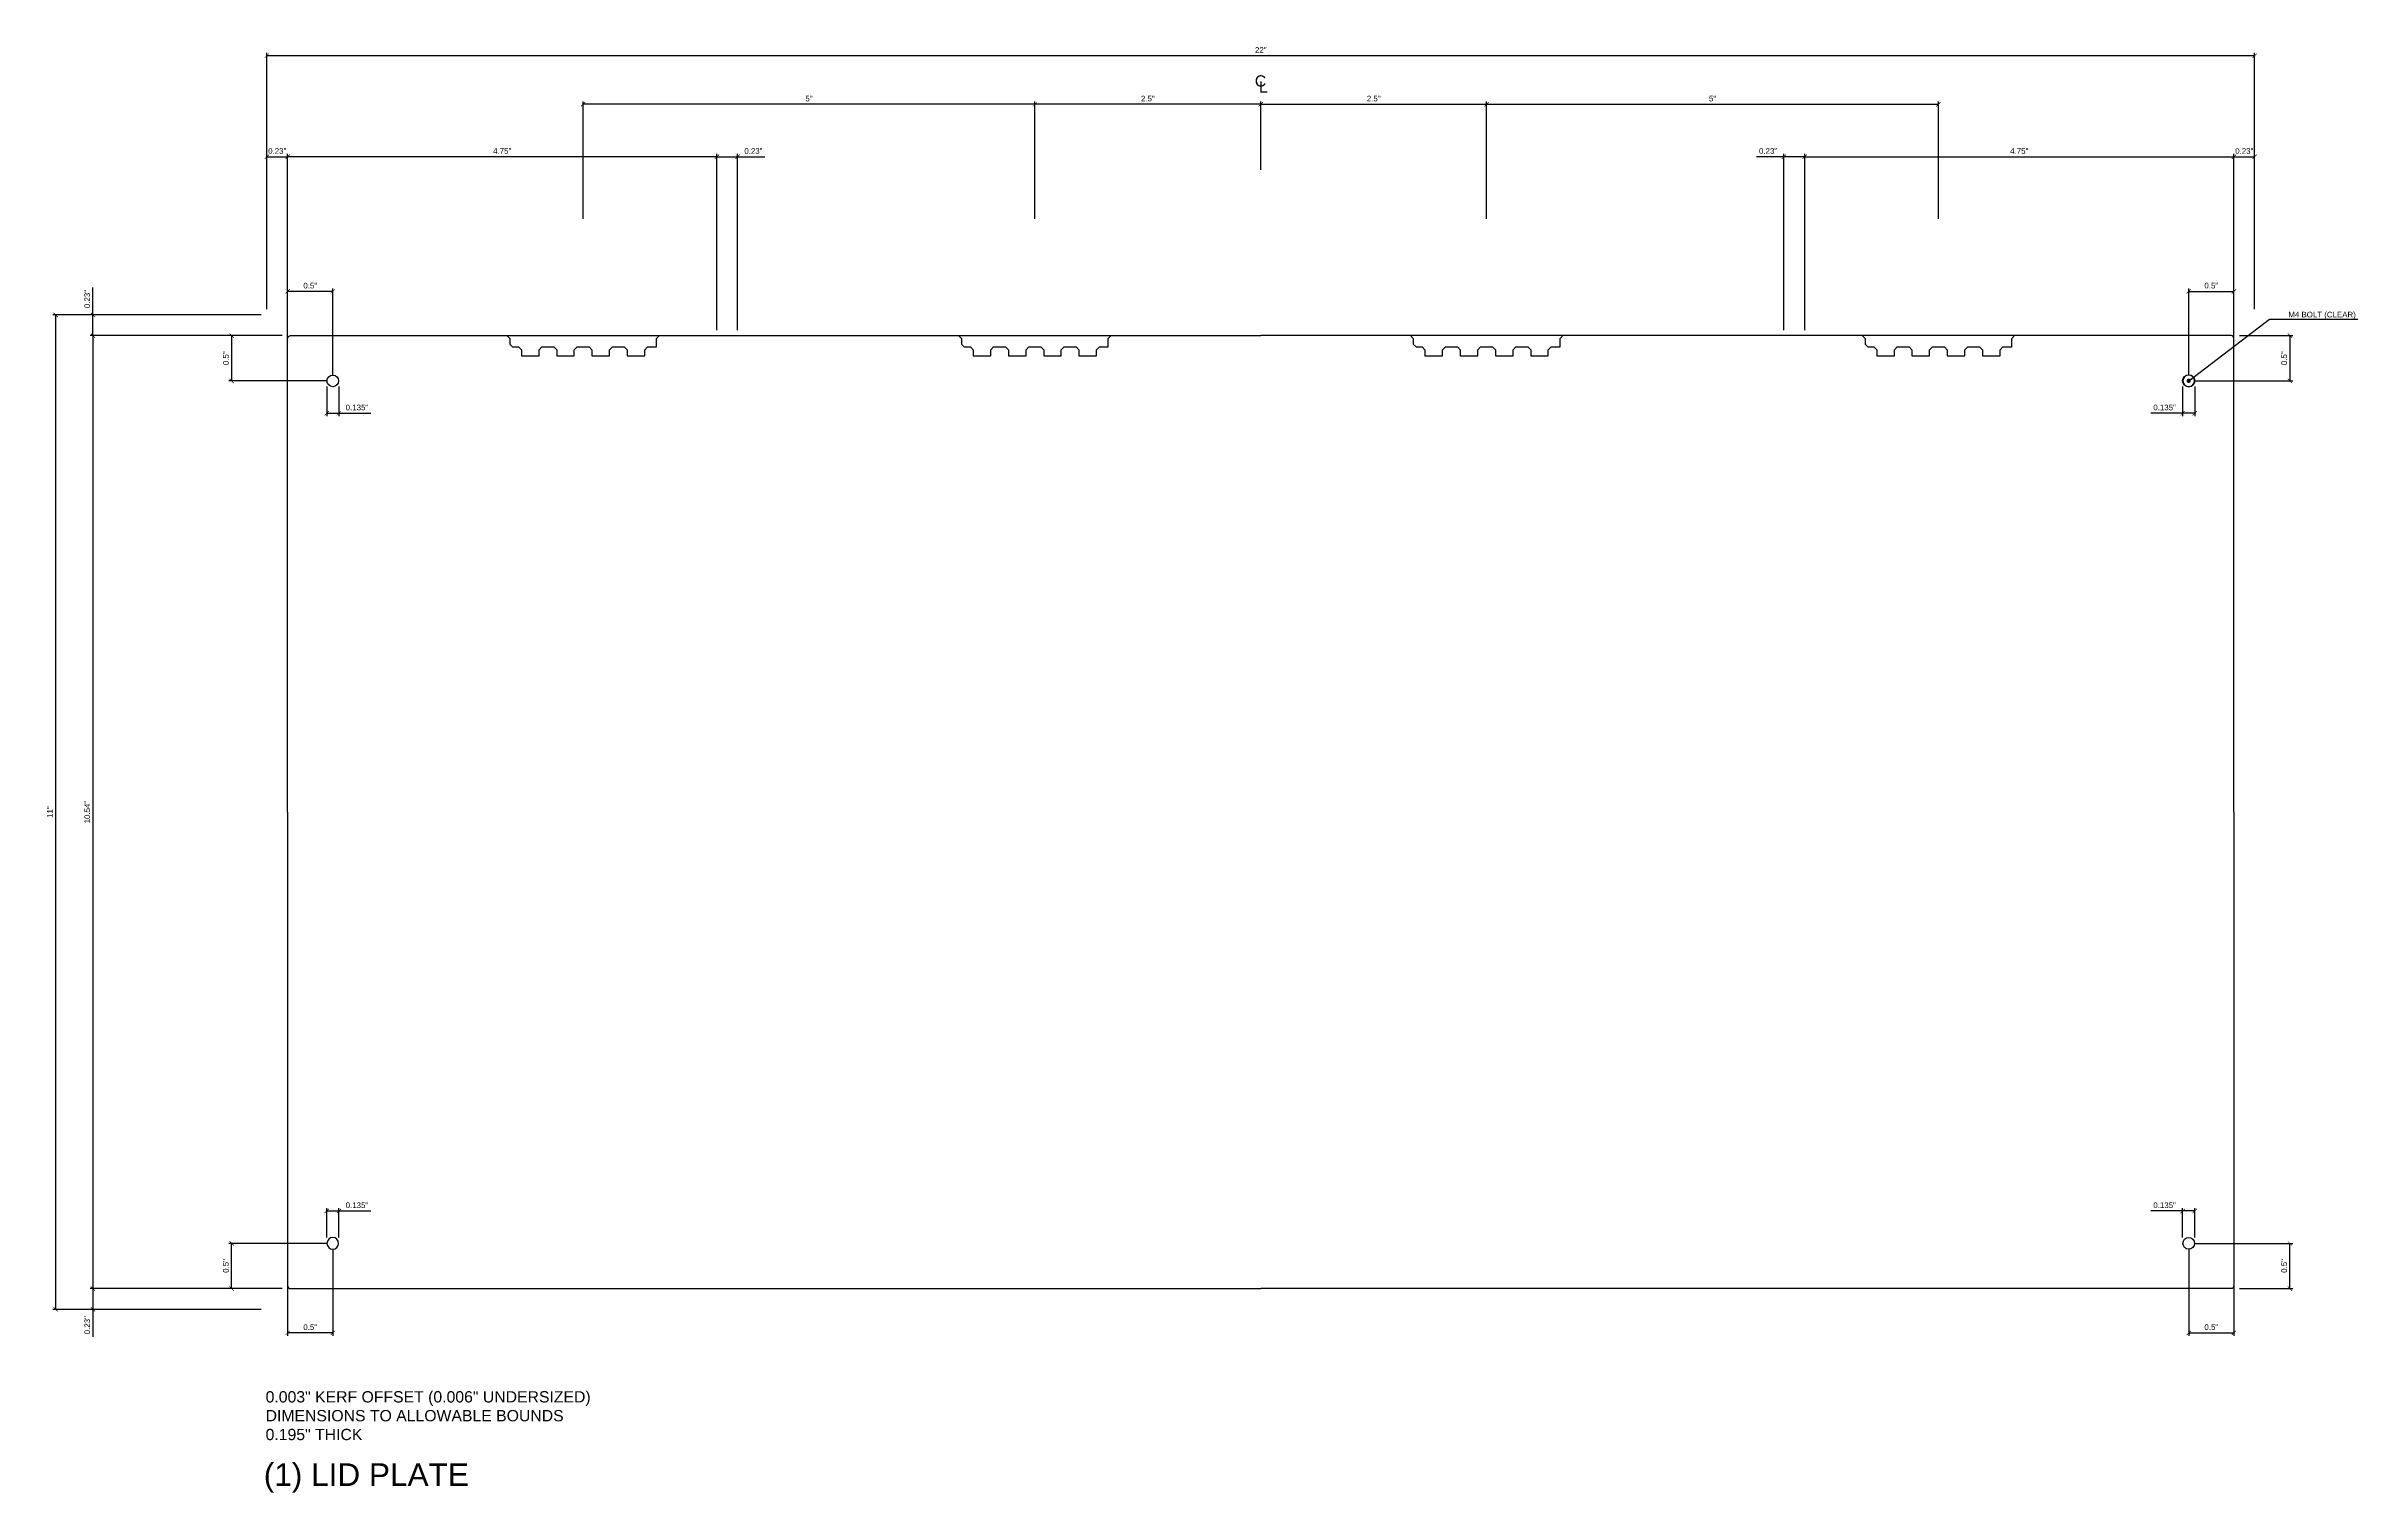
# Model space of a CAD drawing. Header units: inches. Extents: x -309 to 118, y -31 to 166.
# Drawn here: x -1.44 to 24.14, y 70.47 to 86.47 of the extents above; entities that cross this region are included whole.
import ezdxf

# ---------------------------------------------------------------- set-up
doc = ezdxf.new("R2010")
doc.units = ezdxf.units.IN
doc.header["$MEASUREMENT"] = 0
doc.layers.add('ANNO', color=6, linetype='Continuous', lineweight=0)
doc.layers.add('CUT', color=1, linetype='Continuous')
doc.styles.get("Standard").update_dxf_attribs({"font": 'arial.ttf'})
doc.dimstyles.get("Standard").update_dxf_attribs({"dimtxt": 0.0625, "dimasz": 0.046875, "dimexe": 0.03125, "dimexo": 0.0625, "dimgap": 0.03125, "dimtad": 1, "dimdec": 4, "dimdsep": 46, "dimtxsty": 'Standard', "dimblk": 'ARCHTICK', "dimcen": 0.09, "dimadec": 0, "dimazin": 0, "dimtfac": 1, "dimtdec": 4, "dimtofl": 0, "dimtmove": 0, "dimatfit": 3, "dimldrblk": 'DOT', "dimfxl": 1, "dimtolj": 1, "dimtzin": 0, "dimarcsym": 0})

# ---------------------------------------------------------------- blocks, each defined once
blk = doc.blocks.new('TopLid_Quarter')
at = {"layer": 'CUT'}
blk.add_lwpolyline([(-10.77, 0), (-10.77, 5.23875, -0.41421356), (-10.73875, 5.27), (0, 5.27)], format="xyb", dxfattribs=at)
blk.add_circle((-10.27, 4.77), 0.0645, dxfattribs=at)
blk = doc.blocks.new('TopLid')
at = {"layer": 'CUT'}
for points in [[(-8.34375, 5.27), (-8.3125, 5.23875), (-8.3125, 5.17625), (-8.28125, 5.145), (-8.21375, 5.145), (-8.1825, 5.11375), (-8.1825, 5.045), (-7.9875, 5.045), (-7.9875, 5.11375), (-7.95625, 5.145), (-7.82375, 5.145), (-7.7925, 5.11375), (-7.7925, 5.045), (-7.5975, 5.045), (-7.5975, 5.11375), (-7.56625, 5.145), (-7.43375, 5.145), (-7.4025, 5.11375), (-7.4025, 5.045), (-7.2075, 5.045), (-7.2075, 5.11375), (-7.17625, 5.145), (-7.04375, 5.145), (-7.0125, 5.11375), (-7.0125, 5.045), (-6.8175, 5.045), (-6.8175, 5.11375), (-6.78625, 5.145), (-6.6875, 5.145), (-6.6875, 5.23875), (-6.65625, 5.27)], [(-3.34375, 5.27), (-3.3125, 5.23875), (-3.3125, 5.17625), (-3.28125, 5.145), (-3.21375, 5.145), (-3.1825, 5.11375), (-3.1825, 5.045), (-2.9875, 5.045), (-2.9875, 5.11375), (-2.95625, 5.145), (-2.82375, 5.145), (-2.7925, 5.11375), (-2.7925, 5.045), (-2.5975, 5.045), (-2.5975, 5.11375), (-2.56625, 5.145), (-2.43375, 5.145), (-2.4025, 5.11375), (-2.4025, 5.045), (-2.2075, 5.045), (-2.2075, 5.11375), (-2.17625, 5.145), (-2.04375, 5.145), (-2.0125, 5.11375), (-2.0125, 5.045), (-1.8175, 5.045), (-1.8175, 5.11375), (-1.78625, 5.145), (-1.6875, 5.145), (-1.6875, 5.23875), (-1.65625, 5.27)], [(1.65625, 5.27), (1.6875, 5.23875), (1.6875, 5.17625), (1.71875, 5.145), (1.78625, 5.145), (1.8175, 5.11375), (1.8175, 5.045), (2.0125, 5.045), (2.0125, 5.11375), (2.04375, 5.145), (2.17625, 5.145), (2.2075, 5.11375), (2.2075, 5.045), (2.4025, 5.045), (2.4025, 5.11375), (2.43375, 5.145), (2.56625, 5.145), (2.5975, 5.11375), (2.5975, 5.045), (2.7925, 5.045), (2.7925, 5.11375), (2.82375, 5.145), (2.95625, 5.145), (2.9875, 5.11375), (2.9875, 5.045), (3.1825, 5.045), (3.1825, 5.11375), (3.21375, 5.145), (3.3125, 5.145), (3.3125, 5.23875), (3.34375, 5.27)], [(6.65625, 5.27), (6.6875, 5.23875), (6.6875, 5.17625), (6.71875, 5.145), (6.78625, 5.145), (6.8175, 5.11375), (6.8175, 5.045), (7.0125, 5.045), (7.0125, 5.11375), (7.04375, 5.145), (7.17625, 5.145), (7.2075, 5.11375), (7.2075, 5.045), (7.4025, 5.045), (7.4025, 5.11375), (7.43375, 5.145), (7.56625, 5.145), (7.5975, 5.11375), (7.5975, 5.045), (7.7925, 5.045), (7.7925, 5.11375), (7.82375, 5.145), (7.95625, 5.145), (7.9875, 5.11375), (7.9875, 5.045), (8.1825, 5.045), (8.1825, 5.11375), (8.21375, 5.145), (8.3125, 5.145), (8.3125, 5.23875), (8.34375, 5.27)]]:
    blk.add_lwpolyline(points, dxfattribs=at)
blk.add_blockref('TopLid_Quarter', (0, 0))
at = {"xscale": -1}
blk.add_blockref('TopLid_Quarter', (0, 0), dxfattribs=at)
at = {"xscale": -1, "rotation": 180}
blk.add_blockref('TopLid_Quarter', (0, 0), dxfattribs=at)
at = {"rotation": 180}
blk.add_blockref('TopLid_Quarter', (0, 0), dxfattribs=at)
blk = doc.blocks.new('_ArchTick')
at = {"color": 0, "linetype": 'ByBlock', "const_width": 0.15}
blk.add_lwpolyline([(-0.5, -0.5), (0.5, 0.5)], dxfattribs=at)
blk = doc.blocks.new('_Dot')
at = {"color": 0, "linetype": 'ByBlock', "lineweight": -2}
blk.add_line((-0.5, 0), (-1, 0), dxfattribs=at)
at = {"color": 0, "linetype": 'ByBlock', "const_width": 0.5}
blk.add_lwpolyline([(-0.25, 0, 1), (0.25, 0, 1)], format="xyb", close=True, dxfattribs=at)
blk = doc.blocks.new('*D235')
at = {"layer": 'ANNO', "color": 0, "lineweight": -2, "transparency": 16777216}
for p, q in [((22.27, 82.832), (22.27, 83.791)), ((22.27, 83.76), (22.77, 83.76)), ((22.77, 82.832), (22.77, 83.791))]:
    blk.add_line(p, q, dxfattribs=at)
at = {"layer": 'ANNO', "color": 0, "lineweight": -2, "transparency": 16777216, "xscale": 0.046875, "yscale": 0.046875, "zscale": 0.046875, "rotation": 180}
blk.add_blockref('_ArchTick', (22.27, 83.76), dxfattribs=at)
at = {"layer": 'ANNO', "color": 0, "lineweight": -2, "transparency": 16777216, "xscale": 0.046875, "yscale": 0.046875, "zscale": 0.046875}
blk.add_blockref('_ArchTick', (22.77, 83.76), dxfattribs=at)
at = {"layer": 'ANNO', "color": 0, "transparency": 16777216, "insert": (22.52, 83.823), "char_height": 0.0625, "attachment_point": 5}
blk.add_mtext('\\A1;0.5"', dxfattribs=at)
blk = doc.blocks.new('*D234')
at = {"layer": 'ANNO', "color": 0, "lineweight": -2, "transparency": 16777216}
for p, q in [((22.832, 83.27), (23.421, 83.27)), ((23.39, 83.27), (23.39, 82.77)), ((22.332, 82.77), (23.421, 82.77))]:
    blk.add_line(p, q, dxfattribs=at)
at = {"layer": 'ANNO', "color": 0, "lineweight": -2, "transparency": 16777216, "xscale": 0.046875, "yscale": 0.046875, "zscale": 0.046875}
for p, rotation in [((23.39, 83.27), 90), ((23.39, 82.77), 270)]:
    blk.add_blockref('_ArchTick', p, dxfattribs=dict(at, rotation=rotation))
at = {"layer": 'ANNO', "color": 0, "transparency": 16777216, "insert": (23.327, 83.02), "char_height": 0.0625, "attachment_point": 5, "rotation": 90}
blk.add_mtext('\\A1;0.5"', dxfattribs=at)
blk = doc.blocks.new('*D236')
at = {"layer": 'ANNO', "color": 0, "lineweight": -2, "transparency": 16777216}
for p, q in [((22.202, 82.707), (22.202, 82.381)), ((22.337, 82.707), (22.337, 82.381)), ((22.202, 82.412), (21.851, 82.412)), ((22.337, 82.412), (22.202, 82.412))]:
    blk.add_line(p, q, dxfattribs=at)
at = {"layer": 'ANNO', "color": 0, "lineweight": -2, "transparency": 16777216, "xscale": 0.046875, "yscale": 0.046875, "zscale": 0.046875, "rotation": 180}
blk.add_blockref('_ArchTick', (22.202, 82.412), dxfattribs=at)
at = {"layer": 'ANNO', "color": 0, "lineweight": -2, "transparency": 16777216, "xscale": 0.046875, "yscale": 0.046875, "zscale": 0.046875}
blk.add_blockref('_ArchTick', (22.337, 82.412), dxfattribs=at)
at = {"layer": 'ANNO', "color": 0, "transparency": 16777216, "insert": (22.003, 82.475), "char_height": 0.0625, "attachment_point": 5}
blk.add_mtext('\\A1;0.135"', dxfattribs=at)
blk = doc.blocks.new('*D237')
at = {"layer": 'ANNO', "color": 0, "lineweight": -2, "transparency": 16777216}
for p, q in [((1.23, 82.832), (1.23, 83.791)), ((1.73, 83.76), (1.23, 83.76)), ((1.73, 82.832), (1.73, 83.791))]:
    blk.add_line(p, q, dxfattribs=at)
at = {"layer": 'ANNO', "color": 0, "lineweight": -2, "transparency": 16777216, "xscale": 0.046875, "yscale": 0.046875, "zscale": 0.046875, "rotation": 180}
blk.add_blockref('_ArchTick', (1.23, 83.76), dxfattribs=at)
at = {"layer": 'ANNO', "color": 0, "lineweight": -2, "transparency": 16777216, "xscale": 0.046875, "yscale": 0.046875, "zscale": 0.046875}
blk.add_blockref('_ArchTick', (1.73, 83.76), dxfattribs=at)
at = {"layer": 'ANNO', "color": 0, "transparency": 16777216, "insert": (1.48, 83.823), "char_height": 0.0625, "attachment_point": 5}
blk.add_mtext('\\A1;0.5"', dxfattribs=at)
blk = doc.blocks.new('*D238')
at = {"layer": 'ANNO', "color": 0, "lineweight": -2, "transparency": 16777216}
for p, q in [((1.168, 83.27), (0.579, 83.27)), ((0.61, 83.27), (0.61, 82.77)), ((1.668, 82.77), (0.579, 82.77))]:
    blk.add_line(p, q, dxfattribs=at)
at = {"layer": 'ANNO', "color": 0, "lineweight": -2, "transparency": 16777216, "xscale": 0.046875, "yscale": 0.046875, "zscale": 0.046875}
for p, rotation in [((0.61, 83.27), 90), ((0.61, 82.77), 270)]:
    blk.add_blockref('_ArchTick', p, dxfattribs=dict(at, rotation=rotation))
at = {"layer": 'ANNO', "color": 0, "transparency": 16777216, "insert": (0.547, 83.02), "char_height": 0.0625, "attachment_point": 5, "rotation": 90}
blk.add_mtext('\\A1;0.5"', dxfattribs=at)
blk = doc.blocks.new('*D239')
at = {"layer": 'ANNO', "color": 0, "lineweight": -2, "transparency": 16777216}
for p, q in [((1.663, 82.707), (1.663, 82.381)), ((1.798, 82.707), (1.798, 82.381)), ((1.663, 82.412), (1.798, 82.412)), ((1.798, 82.412), (2.149, 82.412))]:
    blk.add_line(p, q, dxfattribs=at)
at = {"layer": 'ANNO', "color": 0, "lineweight": -2, "transparency": 16777216, "xscale": 0.046875, "yscale": 0.046875, "zscale": 0.046875, "rotation": 180}
blk.add_blockref('_ArchTick', (1.663, 82.412), dxfattribs=at)
at = {"layer": 'ANNO', "color": 0, "lineweight": -2, "transparency": 16777216, "xscale": 0.046875, "yscale": 0.046875, "zscale": 0.046875}
blk.add_blockref('_ArchTick', (1.798, 82.412), dxfattribs=at)
at = {"layer": 'ANNO', "color": 0, "transparency": 16777216, "insert": (1.997, 82.475), "char_height": 0.0625, "attachment_point": 5}
blk.add_mtext('\\A1;0.135"', dxfattribs=at)
blk = doc.blocks.new('*D240')
at = {"layer": 'ANNO', "color": 0, "lineweight": -2, "transparency": 16777216}
for p, q in [((22.27, 73.168), (22.27, 72.209)), ((22.77, 73.168), (22.77, 72.209)), ((22.27, 72.24), (22.77, 72.24))]:
    blk.add_line(p, q, dxfattribs=at)
at = {"layer": 'ANNO', "color": 0, "lineweight": -2, "transparency": 16777216, "xscale": 0.046875, "yscale": 0.046875, "zscale": 0.046875, "rotation": 180}
blk.add_blockref('_ArchTick', (22.27, 72.24), dxfattribs=at)
at = {"layer": 'ANNO', "color": 0, "lineweight": -2, "transparency": 16777216, "xscale": 0.046875, "yscale": 0.046875, "zscale": 0.046875}
blk.add_blockref('_ArchTick', (22.77, 72.24), dxfattribs=at)
at = {"layer": 'ANNO', "color": 0, "transparency": 16777216, "insert": (22.52, 72.303), "char_height": 0.0625, "attachment_point": 5}
blk.add_mtext('\\A1;0.5"', dxfattribs=at)
blk = doc.blocks.new('*D241')
at = {"layer": 'ANNO', "color": 0, "lineweight": -2, "transparency": 16777216}
for p, q in [((22.332, 73.23), (23.421, 73.23)), ((23.39, 72.73), (23.39, 73.23)), ((22.832, 72.73), (23.421, 72.73))]:
    blk.add_line(p, q, dxfattribs=at)
at = {"layer": 'ANNO', "color": 0, "lineweight": -2, "transparency": 16777216, "xscale": 0.046875, "yscale": 0.046875, "zscale": 0.046875}
for p, rotation in [((23.39, 73.23), 90), ((23.39, 72.73), 270)]:
    blk.add_blockref('_ArchTick', p, dxfattribs=dict(at, rotation=rotation))
at = {"layer": 'ANNO', "color": 0, "transparency": 16777216, "insert": (23.327, 72.98), "char_height": 0.0625, "attachment_point": 5, "rotation": 90}
blk.add_mtext('\\A1;0.5"', dxfattribs=at)
blk = doc.blocks.new('*D242')
at = {"layer": 'ANNO', "color": 0, "lineweight": -2, "transparency": 16777216}
for p, q in [((22.202, 73.588), (21.851, 73.588)), ((22.202, 73.293), (22.202, 73.619)), ((22.337, 73.588), (22.202, 73.588)), ((22.337, 73.293), (22.337, 73.619))]:
    blk.add_line(p, q, dxfattribs=at)
at = {"layer": 'ANNO', "color": 0, "lineweight": -2, "transparency": 16777216, "xscale": 0.046875, "yscale": 0.046875, "zscale": 0.046875, "rotation": 180}
blk.add_blockref('_ArchTick', (22.202, 73.588), dxfattribs=at)
at = {"layer": 'ANNO', "color": 0, "lineweight": -2, "transparency": 16777216, "xscale": 0.046875, "yscale": 0.046875, "zscale": 0.046875}
blk.add_blockref('_ArchTick', (22.337, 73.588), dxfattribs=at)
at = {"layer": 'ANNO', "color": 0, "transparency": 16777216, "insert": (22.003, 73.651), "char_height": 0.0625, "attachment_point": 5}
blk.add_mtext('\\A1;0.135"', dxfattribs=at)
blk = doc.blocks.new('*D243')
at = {"layer": 'ANNO', "color": 0, "lineweight": -2, "transparency": 16777216}
for p, q in [((1.23, 73.168), (1.23, 72.209)), ((1.73, 73.168), (1.73, 72.209)), ((1.73, 72.24), (1.23, 72.24))]:
    blk.add_line(p, q, dxfattribs=at)
at = {"layer": 'ANNO', "color": 0, "lineweight": -2, "transparency": 16777216, "xscale": 0.046875, "yscale": 0.046875, "zscale": 0.046875, "rotation": 180}
blk.add_blockref('_ArchTick', (1.23, 72.24), dxfattribs=at)
at = {"layer": 'ANNO', "color": 0, "lineweight": -2, "transparency": 16777216, "xscale": 0.046875, "yscale": 0.046875, "zscale": 0.046875}
blk.add_blockref('_ArchTick', (1.73, 72.24), dxfattribs=at)
at = {"layer": 'ANNO', "color": 0, "transparency": 16777216, "insert": (1.48, 72.303), "char_height": 0.0625, "attachment_point": 5}
blk.add_mtext('\\A1;0.5"', dxfattribs=at)
blk = doc.blocks.new('*D244')
at = {"layer": 'ANNO', "color": 0, "lineweight": -2, "transparency": 16777216}
for p, q in [((1.668, 73.23), (0.579, 73.23)), ((0.61, 72.73), (0.61, 73.23)), ((1.168, 72.73), (0.579, 72.73))]:
    blk.add_line(p, q, dxfattribs=at)
at = {"layer": 'ANNO', "color": 0, "lineweight": -2, "transparency": 16777216, "xscale": 0.046875, "yscale": 0.046875, "zscale": 0.046875}
for p, rotation in [((0.61, 73.23), 90), ((0.61, 72.73), 270)]:
    blk.add_blockref('_ArchTick', p, dxfattribs=dict(at, rotation=rotation))
at = {"layer": 'ANNO', "color": 0, "transparency": 16777216, "insert": (0.547, 72.98), "char_height": 0.0625, "attachment_point": 5, "rotation": 90}
blk.add_mtext('\\A1;0.5"', dxfattribs=at)
blk = doc.blocks.new('*D245')
at = {"layer": 'ANNO', "color": 0, "lineweight": -2, "transparency": 16777216}
for p, q in [((1.663, 73.293), (1.663, 73.619)), ((1.663, 73.588), (1.798, 73.588)), ((1.798, 73.293), (1.798, 73.619)), ((1.798, 73.588), (2.149, 73.588))]:
    blk.add_line(p, q, dxfattribs=at)
at = {"layer": 'ANNO', "color": 0, "lineweight": -2, "transparency": 16777216, "xscale": 0.046875, "yscale": 0.046875, "zscale": 0.046875, "rotation": 180}
blk.add_blockref('_ArchTick', (1.663, 73.588), dxfattribs=at)
at = {"layer": 'ANNO', "color": 0, "lineweight": -2, "transparency": 16777216, "xscale": 0.046875, "yscale": 0.046875, "zscale": 0.046875}
blk.add_blockref('_ArchTick', (1.798, 73.588), dxfattribs=at)
at = {"layer": 'ANNO', "color": 0, "transparency": 16777216, "insert": (1.997, 73.651), "char_height": 0.0625, "attachment_point": 5}
blk.add_mtext('\\A1;0.135"', dxfattribs=at)
blk = doc.blocks.new('CL')
at = {"layer": 'ANNO', "char_height": 0.125, "attachment_point": 5, "rotation": 90}
for s, insert in [('C', (0.152, -0.003)), ('L', (0.219, 0.029))]:
    blk.add_mtext_dynamic_manual_height_columns(s, width=0.125, gutter_width=1, heights=[0], dxfattribs=dict(at, insert=insert))
blk = doc.blocks.new('*D260')
at = {"layer": 'ANNO', "color": 0, "lineweight": -2, "transparency": 16777216}
for p, q in [((1, 83.562), (1, 86.398)), ((1, 86.367), (23, 86.367)), ((23, 83.562), (23, 86.398))]:
    blk.add_line(p, q, dxfattribs=at)
at = {"layer": 'ANNO', "color": 0, "lineweight": -2, "transparency": 16777216, "xscale": 0.046875, "yscale": 0.046875, "zscale": 0.046875, "rotation": 180}
blk.add_blockref('_ArchTick', (1, 86.367), dxfattribs=at)
at = {"layer": 'ANNO', "color": 0, "lineweight": -2, "transparency": 16777216, "xscale": 0.046875, "yscale": 0.046875, "zscale": 0.046875}
blk.add_blockref('_ArchTick', (23, 86.367), dxfattribs=at)
at = {"layer": 'ANNO', "color": 0, "transparency": 16777216, "insert": (12, 86.43), "char_height": 0.0625, "attachment_point": 5}
blk.add_mtext('\\A1;22"', dxfattribs=at)
blk = doc.blocks.new('*D261')
at = {"layer": 'ANNO', "color": 0, "lineweight": -2, "transparency": 16777216}
for p, q in [((1, 83.562), (1, 85.28)), ((1, 85.249), (1.23, 85.249)), ((1.23, 83.332), (1.23, 85.28))]:
    blk.add_line(p, q, dxfattribs=at)
at = {"layer": 'ANNO', "color": 0, "lineweight": -2, "transparency": 16777216, "xscale": 0.046875, "yscale": 0.046875, "zscale": 0.046875, "rotation": 180}
blk.add_blockref('_ArchTick', (1, 85.249), dxfattribs=at)
at = {"layer": 'ANNO', "color": 0, "lineweight": -2, "transparency": 16777216, "xscale": 0.046875, "yscale": 0.046875, "zscale": 0.046875}
blk.add_blockref('_ArchTick', (1.23, 85.249), dxfattribs=at)
at = {"layer": 'ANNO', "color": 0, "transparency": 16777216, "insert": (1.115, 85.312), "char_height": 0.0625, "attachment_point": 5}
blk.add_mtext('\\A1;0.23"', dxfattribs=at)
blk = doc.blocks.new('*D254')
at = {"layer": 'ANNO', "color": 0, "lineweight": -2, "transparency": 16777216}
for p, q in [((22.77, 83.332), (22.77, 85.28)), ((22.77, 85.249), (23, 85.249)), ((23, 83.562), (23, 85.28))]:
    blk.add_line(p, q, dxfattribs=at)
at = {"layer": 'ANNO', "color": 0, "lineweight": -2, "transparency": 16777216, "xscale": 0.046875, "yscale": 0.046875, "zscale": 0.046875, "rotation": 180}
blk.add_blockref('_ArchTick', (22.77, 85.249), dxfattribs=at)
at = {"layer": 'ANNO', "color": 0, "lineweight": -2, "transparency": 16777216, "xscale": 0.046875, "yscale": 0.046875, "zscale": 0.046875}
blk.add_blockref('_ArchTick', (23, 85.249), dxfattribs=at)
at = {"layer": 'ANNO', "color": 0, "transparency": 16777216, "insert": (22.885, 85.312), "char_height": 0.0625, "attachment_point": 5}
blk.add_mtext('\\A1;0.23"', dxfattribs=at)
blk = doc.blocks.new('*D257')
at = {"layer": 'ANNO', "color": 0, "lineweight": -2, "transparency": 16777216}
for p, q in [((9.5, 84.562), (9.5, 85.86)), ((12, 85.829), (9.5, 85.829)), ((12, 85.105), (12, 85.86))]:
    blk.add_line(p, q, dxfattribs=at)
at = {"layer": 'ANNO', "color": 0, "lineweight": -2, "transparency": 16777216, "xscale": 0.046875, "yscale": 0.046875, "zscale": 0.046875, "rotation": 180}
blk.add_blockref('_ArchTick', (9.5, 85.829), dxfattribs=at)
at = {"layer": 'ANNO', "color": 0, "lineweight": -2, "transparency": 16777216, "xscale": 0.046875, "yscale": 0.046875, "zscale": 0.046875}
blk.add_blockref('_ArchTick', (12, 85.829), dxfattribs=at)
at = {"layer": 'ANNO', "color": 0, "transparency": 16777216, "insert": (10.75, 85.892), "char_height": 0.0625, "attachment_point": 5}
blk.add_mtext('\\A1;2.5"', dxfattribs=at)
blk = doc.blocks.new('*D258')
at = {"layer": 'ANNO', "color": 0, "lineweight": -2, "transparency": 16777216}
for p, q in [((4.5, 84.562), (4.5, 85.86)), ((9.5, 85.829), (4.5, 85.829)), ((9.5, 84.562), (9.5, 85.86))]:
    blk.add_line(p, q, dxfattribs=at)
at = {"layer": 'ANNO', "color": 0, "lineweight": -2, "transparency": 16777216, "xscale": 0.046875, "yscale": 0.046875, "zscale": 0.046875, "rotation": 180}
blk.add_blockref('_ArchTick', (4.5, 85.829), dxfattribs=at)
at = {"layer": 'ANNO', "color": 0, "lineweight": -2, "transparency": 16777216, "xscale": 0.046875, "yscale": 0.046875, "zscale": 0.046875}
blk.add_blockref('_ArchTick', (9.5, 85.829), dxfattribs=at)
at = {"layer": 'ANNO', "color": 0, "transparency": 16777216, "insert": (7, 85.892), "char_height": 0.0625, "attachment_point": 5}
blk.add_mtext('\\A1;5"', dxfattribs=at)
blk = doc.blocks.new('*D249')
at = {"layer": 'ANNO', "color": 0, "lineweight": -2, "transparency": 16777216}
for p, q in [((12, 85.105), (12, 85.86)), ((12, 85.829), (14.5, 85.829)), ((14.5, 84.562), (14.5, 85.86))]:
    blk.add_line(p, q, dxfattribs=at)
at = {"layer": 'ANNO', "color": 0, "lineweight": -2, "transparency": 16777216, "xscale": 0.046875, "yscale": 0.046875, "zscale": 0.046875, "rotation": 180}
blk.add_blockref('_ArchTick', (12, 85.829), dxfattribs=at)
at = {"layer": 'ANNO', "color": 0, "lineweight": -2, "transparency": 16777216, "xscale": 0.046875, "yscale": 0.046875, "zscale": 0.046875}
blk.add_blockref('_ArchTick', (14.5, 85.829), dxfattribs=at)
at = {"layer": 'ANNO', "color": 0, "transparency": 16777216, "insert": (13.25, 85.892), "char_height": 0.0625, "attachment_point": 5}
blk.add_mtext('\\A1;2.5"', dxfattribs=at)
blk = doc.blocks.new('*D250')
at = {"layer": 'ANNO', "color": 0, "lineweight": -2, "transparency": 16777216}
for p, q in [((14.5, 84.562), (14.5, 85.86)), ((14.5, 85.829), (19.5, 85.829)), ((19.5, 84.562), (19.5, 85.86))]:
    blk.add_line(p, q, dxfattribs=at)
at = {"layer": 'ANNO', "color": 0, "lineweight": -2, "transparency": 16777216, "xscale": 0.046875, "yscale": 0.046875, "zscale": 0.046875, "rotation": 180}
blk.add_blockref('_ArchTick', (14.5, 85.829), dxfattribs=at)
at = {"layer": 'ANNO', "color": 0, "lineweight": -2, "transparency": 16777216, "xscale": 0.046875, "yscale": 0.046875, "zscale": 0.046875}
blk.add_blockref('_ArchTick', (19.5, 85.829), dxfattribs=at)
at = {"layer": 'ANNO', "color": 0, "transparency": 16777216, "insert": (17, 85.892), "char_height": 0.0625, "attachment_point": 5}
blk.add_mtext('\\A1;5"', dxfattribs=at)
blk = doc.blocks.new('*D259')
at = {"layer": 'ANNO', "color": 0, "lineweight": -2, "transparency": 16777216}
for p, q in [((5.98, 83.332), (5.98, 85.28)), ((5.98, 85.249), (6.21, 85.249)), ((6.21, 83.332), (6.21, 85.28)), ((6.21, 85.249), (6.513, 85.249))]:
    blk.add_line(p, q, dxfattribs=at)
at = {"layer": 'ANNO', "color": 0, "lineweight": -2, "transparency": 16777216, "xscale": 0.046875, "yscale": 0.046875, "zscale": 0.046875, "rotation": 180}
blk.add_blockref('_ArchTick', (5.98, 85.249), dxfattribs=at)
at = {"layer": 'ANNO', "color": 0, "lineweight": -2, "transparency": 16777216, "xscale": 0.046875, "yscale": 0.046875, "zscale": 0.046875}
blk.add_blockref('_ArchTick', (6.21, 85.249), dxfattribs=at)
at = {"layer": 'ANNO', "color": 0, "transparency": 16777216, "insert": (6.385, 85.312), "char_height": 0.0625, "attachment_point": 5}
blk.add_mtext('\\A1;0.23"', dxfattribs=at)
blk = doc.blocks.new('*D251')
at = {"layer": 'ANNO', "color": 0, "lineweight": -2, "transparency": 16777216}
for p, q in [((1.23, 83.332), (1.23, 85.28)), ((5.98, 85.249), (1.23, 85.249)), ((5.98, 83.332), (5.98, 85.28))]:
    blk.add_line(p, q, dxfattribs=at)
at = {"layer": 'ANNO', "color": 0, "lineweight": -2, "transparency": 16777216, "xscale": 0.046875, "yscale": 0.046875, "zscale": 0.046875, "rotation": 180}
blk.add_blockref('_ArchTick', (1.23, 85.249), dxfattribs=at)
at = {"layer": 'ANNO', "color": 0, "lineweight": -2, "transparency": 16777216, "xscale": 0.046875, "yscale": 0.046875, "zscale": 0.046875}
blk.add_blockref('_ArchTick', (5.98, 85.249), dxfattribs=at)
at = {"layer": 'ANNO', "color": 0, "transparency": 16777216, "insert": (3.605, 85.312), "char_height": 0.0625, "attachment_point": 5}
blk.add_mtext('\\A1;4.75"', dxfattribs=at)
blk = doc.blocks.new('*D252')
at = {"layer": 'ANNO', "color": 0, "lineweight": -2, "transparency": 16777216}
for p, q in [((17.79, 85.249), (17.487, 85.249)), ((17.79, 83.332), (17.79, 85.28)), ((18.02, 85.249), (17.79, 85.249)), ((18.02, 83.332), (18.02, 85.28))]:
    blk.add_line(p, q, dxfattribs=at)
at = {"layer": 'ANNO', "color": 0, "lineweight": -2, "transparency": 16777216, "xscale": 0.046875, "yscale": 0.046875, "zscale": 0.046875, "rotation": 180}
blk.add_blockref('_ArchTick', (17.79, 85.249), dxfattribs=at)
at = {"layer": 'ANNO', "color": 0, "lineweight": -2, "transparency": 16777216, "xscale": 0.046875, "yscale": 0.046875, "zscale": 0.046875}
blk.add_blockref('_ArchTick', (18.02, 85.249), dxfattribs=at)
at = {"layer": 'ANNO', "color": 0, "transparency": 16777216, "insert": (17.615, 85.312), "char_height": 0.0625, "attachment_point": 5}
blk.add_mtext('\\A1;0.23"', dxfattribs=at)
blk = doc.blocks.new('*D253')
at = {"layer": 'ANNO', "color": 0, "lineweight": -2, "transparency": 16777216}
for p, q in [((18.02, 83.332), (18.02, 85.28)), ((18.02, 85.249), (22.77, 85.249)), ((22.77, 83.332), (22.77, 85.28))]:
    blk.add_line(p, q, dxfattribs=at)
at = {"layer": 'ANNO', "color": 0, "lineweight": -2, "transparency": 16777216, "xscale": 0.046875, "yscale": 0.046875, "zscale": 0.046875, "rotation": 180}
blk.add_blockref('_ArchTick', (18.02, 85.249), dxfattribs=at)
at = {"layer": 'ANNO', "color": 0, "lineweight": -2, "transparency": 16777216, "xscale": 0.046875, "yscale": 0.046875, "zscale": 0.046875}
blk.add_blockref('_ArchTick', (22.77, 85.249), dxfattribs=at)
at = {"layer": 'ANNO', "color": 0, "transparency": 16777216, "insert": (20.395, 85.312), "char_height": 0.0625, "attachment_point": 5}
blk.add_mtext('\\A1;4.75"', dxfattribs=at)
blk = doc.blocks.new('*D255')
at = {"layer": 'ANNO', "color": 0, "lineweight": -2, "transparency": 16777216}
for p, q in [((1.168, 83.27), (-0.957, 83.27)), ((-0.925, 83.27), (-0.925, 72.73)), ((1.168, 72.73), (-0.957, 72.73))]:
    blk.add_line(p, q, dxfattribs=at)
at = {"layer": 'ANNO', "color": 0, "lineweight": -2, "transparency": 16777216, "xscale": 0.046875, "yscale": 0.046875, "zscale": 0.046875}
for p, rotation in [((-0.925, 83.27), 90), ((-0.925, 72.73), 270)]:
    blk.add_blockref('_ArchTick', p, dxfattribs=dict(at, rotation=rotation))
at = {"layer": 'ANNO', "color": 0, "transparency": 16777216, "insert": (-0.988, 78), "char_height": 0.0625, "attachment_point": 5, "rotation": 90}
blk.add_mtext('\\A1;10.54"', dxfattribs=at)
blk = doc.blocks.new('*D247')
at = {"layer": 'ANNO', "color": 0, "lineweight": -2, "transparency": 16777216}
for p, q in [((-0.925, 83.5), (-0.925, 83.803)), ((0.938, 83.5), (-0.957, 83.5)), ((-0.925, 83.27), (-0.925, 83.5)), ((1.168, 83.27), (-0.957, 83.27))]:
    blk.add_line(p, q, dxfattribs=at)
at = {"layer": 'ANNO', "color": 0, "lineweight": -2, "transparency": 16777216, "xscale": 0.046875, "yscale": 0.046875, "zscale": 0.046875}
for p, rotation in [((-0.925, 83.5), 90), ((-0.925, 83.27), 270)]:
    blk.add_blockref('_ArchTick', p, dxfattribs=dict(at, rotation=rotation))
at = {"layer": 'ANNO', "color": 0, "transparency": 16777216, "insert": (-0.988, 83.675), "char_height": 0.0625, "attachment_point": 5, "rotation": 90}
blk.add_mtext('\\A1;0.23"', dxfattribs=at)
blk = doc.blocks.new('*D256')
at = {"layer": 'ANNO', "color": 0, "lineweight": -2, "transparency": 16777216}
for p, q in [((0.938, 83.5), (-1.369, 83.5)), ((-1.338, 83.5), (-1.338, 72.5)), ((0.938, 72.5), (-1.369, 72.5))]:
    blk.add_line(p, q, dxfattribs=at)
at = {"layer": 'ANNO', "color": 0, "lineweight": -2, "transparency": 16777216, "xscale": 0.046875, "yscale": 0.046875, "zscale": 0.046875}
for p, rotation in [((-1.338, 83.5), 90), ((-1.338, 72.5), 270)]:
    blk.add_blockref('_ArchTick', p, dxfattribs=dict(at, rotation=rotation))
at = {"layer": 'ANNO', "color": 0, "transparency": 16777216, "insert": (-1.401, 78), "char_height": 0.0625, "attachment_point": 5, "rotation": 90}
blk.add_mtext('\\A1;11"', dxfattribs=at)
blk = doc.blocks.new('*D248')
at = {"layer": 'ANNO', "color": 0, "lineweight": -2, "transparency": 16777216}
for p, q in [((1.168, 72.73), (-0.957, 72.73)), ((-0.925, 72.73), (-0.925, 72.5)), ((0.938, 72.5), (-0.957, 72.5)), ((-0.925, 72.5), (-0.925, 72.197))]:
    blk.add_line(p, q, dxfattribs=at)
at = {"layer": 'ANNO', "color": 0, "lineweight": -2, "transparency": 16777216, "xscale": 0.046875, "yscale": 0.046875, "zscale": 0.046875}
for p, rotation in [((-0.925, 72.73), 90), ((-0.925, 72.5), 270)]:
    blk.add_blockref('_ArchTick', p, dxfattribs=dict(at, rotation=rotation))
at = {"layer": 'ANNO', "color": 0, "transparency": 16777216, "insert": (-0.988, 72.325), "char_height": 0.0625, "attachment_point": 5, "rotation": 90}
blk.add_mtext('\\A1;0.23"', dxfattribs=at)

msp = doc.modelspace()

# ---------------------------------------------------------------- linework, layer by layer
msp.add_circle((22.27, 82.77), 0.0675)

# ---------------------------------------------------------------- block references
at = {"rotation": 270}
msp.add_blockref('CL', (12, 86.23859), dxfattribs=at)
msp.add_blockref('TopLid', (12, 78))

# ---------------------------------------------------------------- texts
at = {"layer": 'ANNO', "insert": (23.37233, 83.45275), "char_height": 0.0625, "attachment_point": 7}
msp.add_mtext('\\A1;M4 BOLT (CLEAR)', dxfattribs=at)
at = {"layer": 'ANNO', "attachment_point": 1}
for s, insert, char_height in [('0.003" KERF OFFSET (0.006" UNDERSIZED)^JDIMENSIONS TO ALLOWABLE BOUNDS\\P0.195" THICK', (0.98614, 71.59513), 0.125), ('(1) LID PLATE', (0.96567, 70.79688), 0.25)]:
    msp.add_mtext_dynamic_manual_height_columns(s, width=6.5687803, gutter_width=1, heights=[0], dxfattribs=dict(at, insert=insert, char_height=char_height))

# ---------------------------------------------------------------- dimensions: what is measured, and where the dimension line sits
at = {"layer": 'ANNO'}
for base, p1, p2, picture, middle in [((23, 86.36723), (1, 83.5), (23, 83.5), '*D260', (12, 86.42986)), ((4.5, 85.82853), (9.5, 84.5), (4.5, 84.5), '*D258', (7, 85.89156)), ((9.5, 85.82853), (12, 85.04279), (9.5, 84.5), '*D257', (10.75, 85.89169)), ((1.23, 85.24879), (5.98, 83.27), (1.23, 83.27), '*D251', (3.605, 85.31182)), ((6.21, 85.24879), (5.98, 83.27), (6.21, 83.27), '*D259', (6.38473, 85.31197)), ((22.77, 83.76007), (22.27, 82.77), (22.77, 82.77), '*D235', (22.52, 83.82323)), ((22.2025, 82.41218), (22.3375, 82.77), (22.2025, 82.77), '*D236', (22.00349, 82.47537)), ((22.2025, 73.58782), (22.3375, 73.23), (22.2025, 73.23), '*D242', (22.00349, 73.651)), ((22.77, 72.23993), (22.27, 73.23), (22.77, 73.23), '*D240', (22.52, 72.30309))]:
    dim = msp.add_linear_dim(base=base, p1=p1, p2=p2, dimstyle='Standard', override={"dimpost": '"'}, dxfattribs=at)
    dim.commit()
    dim.dimension.update_dxf_attribs({"geometry": picture, "text_midpoint": middle})
for base, p1, p2, angle, picture, middle in [((14.5, 85.82853), (12, 85.04279), (14.5, 84.5), 180, '*D249', (13.25, 85.89169)), ((19.5, 85.82853), (14.5, 84.5), (19.5, 84.5), 180, '*D250', (17, 85.89156)), ((17.79, 85.24879), (18.02, 83.27), (17.79, 83.27), 180, '*D252', (17.61527, 85.31197)), ((22.77, 85.24879), (18.02, 83.27), (22.77, 83.27), 180, '*D253', (20.395, 85.31182)), ((-0.92525, 83.5), (1.23, 83.27), (1, 83.5), 90, '*D247', (-0.98843, 83.67473)), ((1.23, 83.76007), (1.73, 82.77), (1.23, 82.77), 180, '*D237', (1.48, 83.82323)), ((-1.33816, 72.5), (1, 83.5), (1, 72.5), 90, '*D256', (-1.40078, 78)), ((-0.92525, 72.73), (1.23, 83.27), (1.23, 72.73), 90, '*D255', (-0.98841, 78)), ((0.61003, 82.77), (1.23, 83.27), (1.73, 82.77), 90, '*D238', (0.54687, 83.02)), ((23.38997, 82.77), (22.77, 83.27), (22.27, 82.77), 90, '*D234', (23.32681, 83.02)), ((1.7975, 82.41218), (1.6625, 82.77), (1.7975, 82.77), 180, '*D239', (1.99651, 82.47537)), ((1.7975, 73.58782), (1.6625, 73.23), (1.7975, 73.23), 180, '*D245', (1.99651, 73.651)), ((0.61003, 73.23), (1.23, 72.73), (1.73, 73.23), 270, '*D244', (0.54687, 72.98)), ((1.23, 72.23993), (1.73, 73.23), (1.23, 73.23), 180, '*D243', (1.48, 72.30309)), ((23.38997, 73.23), (22.77, 72.73), (22.27, 73.23), 270, '*D241', (23.32681, 72.98)), ((-0.92525, 72.5), (1.23, 72.73), (1, 72.5), 90, '*D248', (-0.98843, 72.32527))]:
    dim = msp.add_linear_dim(base=base, p1=p1, p2=p2, angle=angle, dimstyle='Standard', override={"dimpost": '"'}, dxfattribs=at)
    dim.commit()
    dim.dimension.update_dxf_attribs({"geometry": picture, "text_midpoint": middle})
for base, p1, p2, picture, middle in [((1.23, 85.24879), (1, 83.5), (1.23, 83.27), '*D261', (1.115, 85.24879)), ((23, 85.24879), (22.77, 83.27), (23, 83.5), '*D254', (22.885, 85.24879))]:
    dim = msp.add_linear_dim(base=base, p1=p1, p2=p2, dimstyle='Standard', override={"dimpost": '"'}, dxfattribs=at)
    dim.commit()
    dim.dimension.update_dxf_attribs({"geometry": picture, "text_midpoint": middle, "dimtype": 160})

# ---------------------------------------------------------------- leaders
at = {"layer": 'ANNO', "annotation_type": 0, "has_hookline": 1, "hookline_direction": 0, "text_width": 0.73751}
msp.add_leader([(22.27, 82.77), (23.16363, 83.45275), (23.37233, 83.45275)], dimstyle='Standard', dxfattribs=at)

doc.saveas('drawing.dxf')
